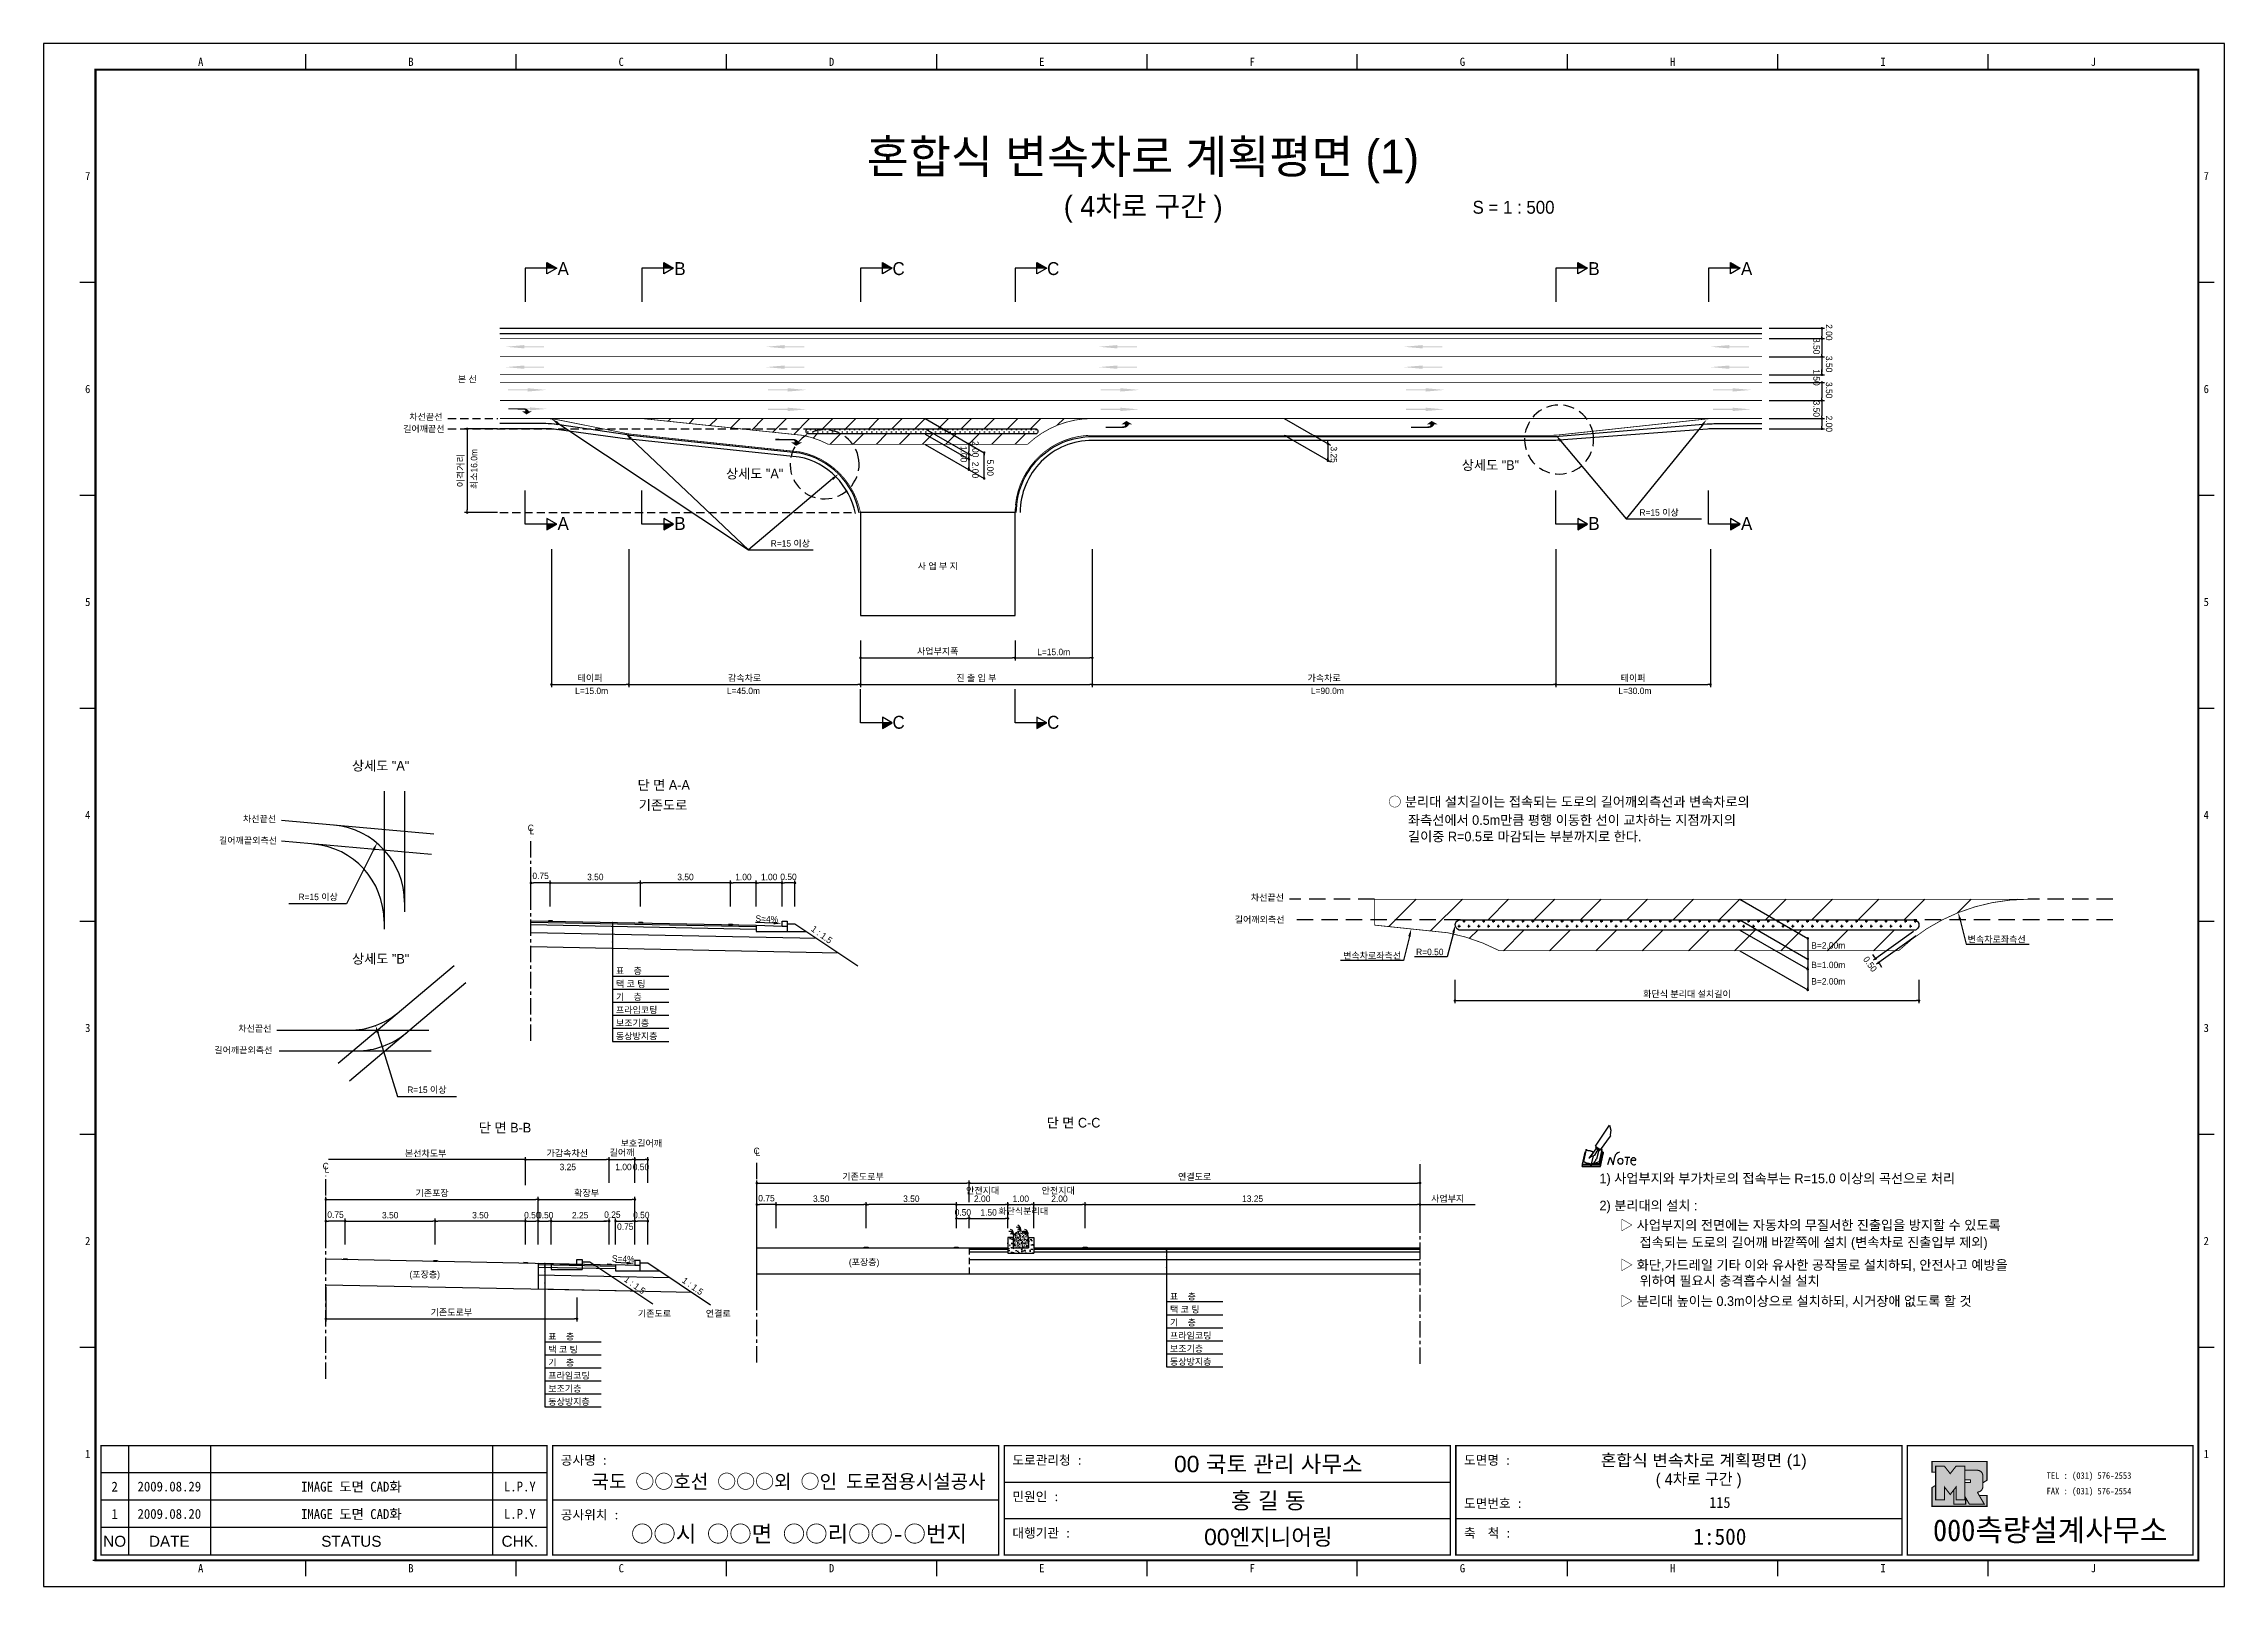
# Model space of a CAD drawing. Header units: millimetres. Extents: x 500 to 923, y -1 to 298.
import ezdxf
from ezdxf.enums import TextEntityAlignment as Align

# ---------------------------------------------------------------- set-up
doc = ezdxf.new("R2010")
doc.units = ezdxf.units.MM
doc.linetypes.add('CENTER', pattern=[50.8, 31.75, -6.35, 6.35, -6.35])
doc.linetypes.add('HIDDEN', pattern=[9.525, 6.35, -3.175])
for name, color, linetype in [('CC-GSTR-0004', 4, 'Continuous'), ('CM-LANE-0030', 30, 'Continuous'), ('CZ-DIMT-0002', 7, 'Continuous'), ('CZ-EXST-0002', 1, 'Continuous'), ('CZ-LIN1-0007', 7, 'Continuous'), ('CZ-LIN2-0003', 3, 'Continuous'), ('CZ-LINE-0001', 7, 'Continuous'), ('CZ-TEXT-BOX0', 7, 'Continuous'), ('TITLE', 7, 'Continuous')]:
    doc.layers.add(name, color=color, linetype=linetype)
doc.styles.add('견고딕', font='arial.ttf')
doc.styles.add('돋움', font='')
doc.styles.add('돋음체', font='')
doc.styles.get('돋움').set_extended_font_data('Dotum')
doc.styles.get('돋음체').set_extended_font_data('DotumChe')

msp = doc.modelspace()

# ---------------------------------------------------------------- texts
at = {"layer": 'CZ-DIMT-0002', "style": '돋움'}
for s, height, p in [('A', 2.5, (600.88, 254.25)), ('B', 2.5, (623.56, 254.25)), ('C', 2.5, (666, 254.25)), ('C', 2.5, (696, 254.25)), ('B', 2.5, (801, 254.25)), ('A', 2.5, (830.63, 254.25)), ('본 선', 1.25, (582.26, 232.79)), ('차선끝선', 1.25, (574.22, 225.5)), ('길어깨끝선', 1.25, (573.83, 223.15)), ('상세도 "B"', 1.875, (780.89, 216.12)), ('상세도 "A"', 1.875, (638.05, 214.46)), ('R=15 이상', 1.25, (813.63, 206.92)), ('A', 2.5, (600.88, 204.79)), ('B', 2.5, (623.56, 204.79)), ('B', 2.5, (801, 204.79)), ('A', 2.5, (830.63, 204.79)), ('R=15 이상', 1.25, (644.98, 200.92)), ('사 업 부 지', 1.25, (673.61, 196.5)), ('L=15.0m', 1.25, (606.4, 172.31)), ('L=45.0m', 1.25, (635.88, 172.31)), ('L=90.0m', 1.25, (749.23, 172.31)), ('L=30.0m', 1.25, (808.94, 172.31)), ('C', 2.5, (666, 166.21)), ('C', 2.5, (696, 166.21)), ('차선끝선', 1.25, (541.93, 147.47)), ('길어깨끝외측선', 1.25, (539.7, 143.27)), ('C', 1.25, (594.58, 145.72)), ('L', 1.25, (594.84, 145.07)), ('R=15 이상', 1.25, (553.31, 132.32)), ('차선끝선', 1.25, (737.6, 132.21)), ('차선끝선', 1.25, (541.03, 106.79)), ('길어깨끝외측선', 1.25, (538.79, 102.59)), ('R=15 이상', 1.25, (574.42, 94.91)), ('C', 1.25, (554.77, 80.09)), ('C', 1.25, (638.43, 83.03)), ('L', 1.25, (638.69, 82.64)), ('L', 1.25, (555.03, 79.44))]:
    msp.add_text(s, height=height, dxfattribs=at).set_placement(p, align=Align.MIDDLE_CENTER)
for s, rotation, p in [('2.00', 270, (846.01, 243.47)), ('3.50', 270, (843.57, 240.78)), ('3.50', 270, (846.01, 237.31)), ('1.50', 270, (843.57, 234.72)), ('3.50', 270, (846.01, 232.25)), ('3.50', 270, (843.57, 228.64)), ('2.00', 270, (846.01, 225.72)), ('최소16.0m', 90, (584.2, 211.47))]:
    msp.add_text(s, height=1.25, rotation=rotation, dxfattribs=at).set_placement(p)
for s, p in [('○ 분리대 설치길이는 접속되는 도로의 길어깨외측선과 변속차로의', (761.04, 150.8)), ('좌측선에서 0.5m만큼 평행 이동한 선이 교차하는 지점까지의', (764.89, 147.24)), ('길이중 R=0.5로 마감되는 부분까지로 한다.', (764.89, 144.05)), ('1) 사업부지와 부가차로의 접속부는 R=15.0 이상의 곡선으로 처리', (802.06, 77.7)), ('2) 분리대의 설치 :', (802.06, 72.43)), ('▷ 사업부지의 전면에는 자동차의 무질서한 진출입을 방지할 수 있도록', (806.05, 68.63)), ('접속되는 도로의 길어깨 바깥쪽에 설치 (변속차로 진출입부 제외)', (809.83, 65.3)), ('▷ 화단,가드레일 기타 이와 유사한 공작물로 설치하되, 안전사고 예방을', (806.05, 60.9)), ('▷ 분리대 높이는 0.3m이상으로 설치하되, 시거장애 없도록 할 것', (806.05, 53.89)), ('위하여 필요시 충격흡수시설 설치', (809.83, 57.83))]:
    msp.add_text(s, height=1.875, dxfattribs=at).set_placement(p, align=Align.MIDDLE_LEFT)
for s, rotation, p in [('S=4%', 357.7094, (640.42, 128.04)), ('1 : 1.5', 323.8881, (651.08, 125.01)), ('S=4%', 357.7094, (612.54, 62.09)), ('1 : 1.5', 323.8881, (614.78, 57)), ('1 : 1.5', 323.8881, (626.03, 56.8))]:
    msp.add_text(s, height=1.25, rotation=rotation, dxfattribs=at).set_placement(p, align=Align.MIDDLE_CENTER)
for s, p in [('길어깨외측선', (731.25, 127.3)), ('B=2.00m', (843.18, 122.29)), ('변속차로좌측선', (873.53, 123.47)), ('표    층', (611.12, 117.34)), ('변속차로좌측선', (752.29, 120.3)), ('R=0.50', (766.46, 121.02)), ('B=1.00m', (843.18, 118.5)), ('택 코 팅', (611.12, 114.81)), ('B=2.00m', (843.18, 115.31)), ('프라임코팅', (611.12, 109.75)), ('기    층', (611.12, 112.28)), ('보조기층', (611.12, 107.22)), ('동상방지층', (611.12, 104.68)), ('3.25', (600.18, 79.29)), ('1.00', (610.99, 79.29)), ('0.50', (614.39, 79.29)), ('안전지대', (679.09, 74.71)), ('화단식분리대', (685.37, 70.73)), ('안전지대', (693.76, 74.71)), ('사업부지', (769.37, 73.14)), ('(포장층)', (571.04, 58.45)), ('(포장층)', (656.34, 60.82)), ('표    층', (718.68, 54.17)), ('기존도로', (615.38, 50.85)), ('연결로', (628.57, 50.85)), ('택 코 팅', (718.68, 51.64)), ('표    층', (597.99, 46.4)), ('프라임코팅', (718.68, 46.57)), ('기    층', (718.68, 49.11)), ('기    층', (597.99, 41.34)), ('택 코 팅', (597.99, 43.87)), ('보조기층', (718.68, 44.04)), ('동상방지층', (718.68, 41.51)), ('프라임코팅', (597.99, 38.81)), ('보조기층', (597.99, 36.28)), ('동상방지층', (597.99, 33.74))]:
    msp.add_text(s, height=1.25, dxfattribs=at).set_placement(p)
at = {"layer": 'CZ-DIMT-0002', "char_height": 1.25, "attachment_point": 5, "style": '돋움'}
for s, insert, rotation in [('\\A1;2.00', (680.9, 219.2), 270), ('1.00', (678.63, 218.24), 270), ('2.00', (680.9, 215.17), 270), ('5.00', (683.79, 215.6), 270), ('3.25', (750.49, 218.15), 270), ('\\A1;0.50', (854.59, 119.27), 305.5771)]:
    msp.add_mtext(s, dxfattribs=dict(at, insert=insert, rotation=rotation))
at = {"layer": 'CZ-DIMT-0002', "insert": (574.18, 82.48), "char_height": 1.25, "attachment_point": 5, "style": '돋움'}
msp.add_mtext('본선차도부', dxfattribs=at)
at = {"layer": 'CZ-LINE-0001', "insert": (581.03, 215.03), "char_height": 1.25, "attachment_point": 5, "rotation": 90, "style": '돋움'}
msp.add_mtext('\\A1;이격거리', dxfattribs=at)
at = {"layer": 'CZ-LINE-0001', "char_height": 1.25, "attachment_point": 5, "style": '돋움'}
for s, insert in [('\\A1;사업부지폭', (673.6, 179.91)), ('\\A1;L=15.0m', (696.1, 179.85)), ('\\A1;테이퍼', (606.1, 174.73)), ('\\A1;감속차로', (636.1, 174.74)), ('\\A1;진 출 입 부', (681.1, 174.73)), ('\\A1;가속차로', (748.6, 174.74)), ('\\A1;테이퍼', (808.6, 174.73)), ('\\A1;0.75', (596.5, 136.4)), ('\\A1;3.50', (607.12, 136.18)), ('\\A1;3.50', (624.62, 136.18)), ('\\A1;1.00', (635.87, 136.18)), ('\\A1;1.00', (640.87, 136.18)), ('\\A1;0.50', (644.62, 136.21)), ('\\A1;화단식 분리대 설치길이', (819.04, 113.41)), ('\\A1;보호길어깨', (616.05, 84.45)), ('\\A1;가감속차선', (601.68, 82.53)), ('\\A1;길어깨', (612.3, 82.66)), ('\\A1;기존도로부', (659.09, 77.98)), ('\\A1;연결도로', (723.47, 77.97)), ('\\A1;기존포장', (575.43, 74.78)), ('\\A1;확장부', (605.43, 74.78)), ('\\A1;0.75', (640.34, 73.85)), ('\\A1;3.50', (650.97, 73.75)), ('\\A1;3.50', (668.47, 73.75)), ('\\A1;2.00', (682.22, 73.75)), ('\\A1;1.00', (689.72, 73.75)), ('\\A1;2.00', (697.22, 73.75)), ('\\A1;13.25', (734.72, 73.75)), ('\\A1;0.75', (556.68, 70.65)), ('\\A1;3.50', (567.3, 70.55)), ('\\A1;3.50', (584.8, 70.55)), ('\\A1;0.50', (594.89, 70.56)), ('\\A1;0.50', (597.39, 70.56)), ('\\A1;2.25', (604.18, 70.55)), ('\\A1;0.25', (610.43, 70.66)), ('\\A1;0.75', (612.93, 68.33)), ('\\A1;0.50', (616.05, 70.58)), ('\\A1;0.50', (678.47, 71.1)), ('\\A1;1.50', (683.47, 71.08)), ('\\A1;기존도로부', (579.18, 51.64))]:
    msp.add_mtext(s, dxfattribs=dict(at, insert=insert))
at = {"layer": 'CZ-TEXT-BOX0', "style": '돋움'}
for s, p in [('상세도 "A"', (565.44, 157.78)), ('단 면 A-A', (620.4, 154.05)), ('기존도로', (620.26, 150.15)), ('상세도 "B"', (565.45, 120.32)), ('단 면 C-C', (699.95, 88.51)), ('단 면 B-B', (589.59, 87.55))]:
    msp.add_text(s, height=1.875, dxfattribs=at).set_placement(p, align=Align.MIDDLE_CENTER)
at = {"layer": 'TITLE', "color": 3, "linetype": 'Continuous', "style": '돋음체'}
for s, p in [('A', (530.51, 294.38)), ('B', (571.33, 294.38)), ('C', (612.15, 294.38)), ('D', (652.98, 294.38)), ('E', (693.8, 294.38)), ('F', (734.63, 294.38)), ('G', (775.45, 294.38)), ('H', (816.28, 294.38)), ('I', (857.1, 294.38)), ('J', (897.93, 294.38)), ('7', (508.58, 272.21)), ('7', (919.85, 272.21)), ('6', (508.58, 230.88)), ('6', (919.85, 230.88)), ('5', (508.58, 189.55)), ('5', (919.85, 189.55)), ('4', (508.58, 148.22)), ('4', (919.85, 148.22)), ('3', (508.58, 106.89)), ('3', (919.85, 106.89)), ('2', (508.58, 65.56)), ('2', (919.85, 65.56)), ('1', (508.58, 24.23)), ('1', (919.85, 24.23)), ('A', (530.51, 2.05)), ('B', (571.33, 2.05)), ('C', (612.15, 2.05)), ('D', (652.98, 2.05)), ('E', (693.8, 2.05)), ('F', (734.63, 2.05)), ('G', (775.45, 2.05)), ('H', (816.28, 2.05)), ('I', (857.1, 2.05)), ('J', (897.93, 2.05))]:
    msp.add_text(s, height=1.59, dxfattribs=at).set_placement(p, align=Align.MIDDLE)
at = {"layer": 'TITLE', "style": '돋움'}
for s, height, p in [('혼합식 변속차로 계획평면 (1)', 6.5, (713.43, 275.99)), ('( 4차로 구간 )', 4, (713.48, 266.36))]:
    msp.add_text(s, height=height, dxfattribs=at).set_placement(p, align=Align.MIDDLE_CENTER)
msp.add_text('S = 1 : 500', height=2.5, dxfattribs=at).set_placement((777.42, 266.15), align=Align.MIDDLE_LEFT)
at = {"layer": 'TITLE', "style": '돋음체'}
for s, p in [('공사명 : ', (600.42, 22.13)), ('도로관리청 :', (688.09, 22.13)), ('도면명 :', (775.76, 22.13)), ('민원인 :', (688.09, 15.06)), ('공사위치 :', (600.42, 11.52)), ('도면번호 :', (775.76, 13.74)), ('대행기관 :', (688.09, 7.99)), ('축  척 :', (775.76, 7.99))]:
    msp.add_text(s, height=1.804, dxfattribs=at).set_placement(p)
at = {"layer": 'TITLE', "color": 7, "linetype": 'Continuous'}
for s, height, style, p in [('00 국토 관리 사무소', 3.1832, '견고딕', (737.76, 22.31)), ('국도 ○○호선 ○○○외 ○인 도로점용시설공사', 2.7, '돋음체', (644.63, 18.92)), ('홍 길 동', 3.183, '견고딕', (737.76, 15.24)), ('○○시 ○○면 ○○리○○-○번지', 3.1832, '돋음체', (646.66, 8.76)), ('00엔지니어링', 3.183, '견고딕', (737.76, 8.16))]:
    msp.add_text(s, height=height, dxfattribs=dict(at, style=style)).set_placement(p, align=Align.MIDDLE)
at = {"layer": 'TITLE', "style": '돋움', "width": 0.959518}
msp.add_text('혼합식 변속차로 계획평면 (1)', height=2.25, dxfattribs=at).set_placement((802.29, 21.88), (842.29, 21.88), align=Align.FIT)
at = {"layer": 'TITLE', "color": 1, "linetype": 'Continuous', "style": '돋음체'}
msp.add_text('2', height=1.91, dxfattribs=at).set_placement((513.81, 17.89), align=Align.MIDDLE)
at = {"layer": 'TITLE', "linetype": 'Continuous'}
for s, height, style, p in [('2009.08.29', 1.91, '돋음체', (524.42, 17.89)), ('L.P.Y', 1.91, '돋음체', (592.46, 17.89)), ('1', 1.91, '돋음체', (513.81, 12.58)), ('2009.08.20', 1.91, '돋음체', (524.42, 12.58)), ('L.P.Y', 1.91, '돋음체', (592.46, 12.58)), ('115', 2.122, '돋음체', (825.43, 14.8)), ('1:500', 3.183, '돋음체', (825.43, 8.16)), ('NO', 2.122, '견고딕', (513.81, 7.28)), ('DATE', 2.122, '견고딕', (524.42, 7.28)), ('STATUS', 2.122, '견고딕', (559.76, 7.28)), ('CHK.', 2.122, '견고딕', (592.46, 7.28))]:
    msp.add_text(s, height=height, dxfattribs=dict(at, style=style)).set_placement(p, align=Align.MIDDLE)
at = {"layer": 'TITLE', "style": '돋음체'}
for p in [(559.76, 17.89), (559.76, 12.58)]:
    msp.add_text('IMAGE 도면 CAD화', height=1.9099, dxfattribs=at).set_placement(p, align=Align.MIDDLE)
at = {"layer": 'TITLE', "style": '돋움', "width": 0.959518}
msp.add_text('( 4차로 구간 )', height=2.25, dxfattribs=at).set_placement((821.32, 19.35), align=Align.MIDDLE_CENTER)
at = {"layer": 'TITLE', "color": 180, "style": '돋음체'}
for s, p in [('TEL : (031) 576-2553', (888.86, 19.4)), ('FAX : (031) 576-2554', (888.86, 16.38))]:
    msp.add_text(s, height=1.2733, dxfattribs=at).set_placement(p)
msp.add_text('000측량설계사무소', height=4.244, dxfattribs=at).set_placement((889.56, 7.31), align=Align.CENTER)

# ---------------------------------------------------------------- blocks, each defined once
blk = doc.blocks.new('note')
for p, q in [((0.85, 3.5), (3.53, 7.57)), ((1.8, 2.79), (3.74, 5.46)), ((3.53, 7.57), (3.8, 6.64)), ((3.8, 6.64), (3.69, 5.72)), ((3.69, 5.72), (3.74, 5.46)), ((-1.24, 2.36), (-1.77, 0)), ((-1.77, 0), (1.77, 0)), ((-1.77, 0), (-1.77, -0.3)), ((-1.53, 0.52), (-1.55, 0.54)), ((-1.01, 2.9), (-1.53, 0.52)), ((-1.48, 0.48), (-1.53, 0.52)), ((-1.43, 0.44), (-1.48, 0.48)), ((-1.38, 0.41), (-1.43, 0.44)), ((-1.33, 0.4), (-1.38, 0.41)), ((-1.27, 0.37), (-1.33, 0.4)), ((-1.22, 0.35), (-1.27, 0.37)), ((-1.13, 2.36), (-1.24, 2.36)), ((-1.17, 0.33), (-1.22, 0.35)), ((-1.12, 0.32), (-1.17, 0.33)), ((-1.02, 0.25), (-1.12, 0.32)), ((-0.97, 0.22), (-1.02, 0.25)), ((-1, 2.9), (-1.01, 2.9)), ((-0.98, 2.85), (-1, 2.9)), ((-0.95, 2.8), (-0.98, 2.85)), ((-0.93, 0.21), (-0.97, 0.22)), ((-0.9, 2.75), (-0.95, 2.8)), ((-0.88, 0.19), (-0.93, 0.21)), ((-0.85, 2.72), (-0.9, 2.75)), ((-0.8, 0.18), (-0.88, 0.19)), ((-0.79, 2.69), (-0.85, 2.72)), ((-0.75, 0.17), (-0.8, 0.18)), ((-0.74, 2.68), (-0.79, 2.69)), ((-0.7, 0.16), (-0.75, 0.17)), ((-0.69, 2.65), (-0.74, 2.68)), ((-0.64, 0.15), (-0.7, 0.16)), ((-0.64, 2.65), (-0.69, 2.65)), ((-0.59, 2.63), (-0.64, 2.65)), ((-0.58, 0.14), (-0.64, 0.15)), ((-0.54, 2.62), (-0.59, 2.63)), ((-0.53, 0.13), (-0.58, 0.14)), ((-0.48, 2.61), (-0.54, 2.62)), ((-0.48, 0.12), (-0.53, 0.13)), ((-0.43, 2.61), (-0.48, 2.61)), ((-0.43, 0.11), (-0.48, 0.12)), ((0.75, 2.77), (-0.46, 1.16)), ((0.37, 2.24), (-0.46, 1.16)), ((-0.46, 1.16), (-0.08, 1.47)), ((-0.38, 2.59), (-0.43, 2.61)), ((-0.38, 0.08), (-0.43, 0.11)), ((-0.33, 2.59), (-0.38, 2.59)), ((-0.29, 0.06), (-0.38, 0.08)), ((-0.27, 2.58), (-0.33, 2.59)), ((-0.23, 0.05), (-0.29, 0.06)), ((-0.22, 2.57), (-0.27, 2.58)), ((-0.16, 0.04), (-0.23, 0.05)), ((-0.17, 2.56), (-0.22, 2.57)), ((-0.12, 2.55), (-0.17, 2.56)), ((-0.11, 0.03), (-0.16, 0.04)), ((-0.07, 2.53), (-0.12, 2.55)), ((-0.04, 0.02), (-0.11, 0.03)), ((-0.08, 1.47), (0.72, 1.75)), ((-0.01, 2.51), (-0.07, 2.53)), ((-0.05, -0.3), (-0.05, 0)), ((0, 0), (-0.04, 0.02)), ((0.04, 2.5), (-0.01, 2.51)), ((0.37, 1.63), (0, 0)), ((0, 0), (1.6, 0.53)), ((0, 0), (1.65, 0.18)), ((0, 0.01), (0.06, 0.04)), ((0, -0.3), (0, 0)), ((0.09, 2.48), (0.04, 2.5)), ((0.05, -0.3), (0.05, 0)), ((0.06, 0.04), (0.11, 0.07)), ((0.14, 2.48), (0.09, 2.48)), ((0.11, 0.07), (0.16, 0.09)), ((0.2, 2.47), (0.14, 2.48)), ((0.16, 0.09), (0.21, 0.12)), ((0.26, 2.43), (0.18, 2.46)), ((0.21, 0.12), (0.27, 0.14)), ((0.34, 2.4), (0.26, 2.43)), ((0.27, 0.14), (0.36, 0.19)), ((0.45, 2.37), (0.34, 2.4)), ((0.36, 0.19), (0.41, 0.22)), ((0.41, 0.22), (0.46, 0.27)), ((0.46, 0.27), (0.51, 0.3)), ((0.51, 0.3), (0.56, 0.34)), ((0.56, 0.34), (0.6, 0.4)), ((0.6, 0.4), (0.64, 0.45)), ((0.64, 0.45), (0.67, 0.51)), ((0.67, 0.51), (0.74, 0.58)), ((0.72, 1.75), (1.16, 2.53)), ((0.74, 0.58), (0.79, 0.63)), ((1, 3.1), (0.75, 2.77)), ((0.79, 0.63), (0.83, 0.68)), ((0.83, 0.68), (0.86, 0.73)), ((0.85, 3.5), (1.8, 2.79)), ((1, 3.4), (0.85, 3.21)), ((0.85, 3.21), (1.52, 2.71)), ((0.86, 0.73), (0.89, 0.79)), ((0.89, 0.84), (0.92, 0.89)), ((0.89, 0.79), (0.89, 0.84)), ((0.92, 0.89), (0.96, 0.95)), ((0.96, 0.95), (1.01, 0.97)), ((1.47, 2.74), (1.01, 0.97)), ((1.16, 2.53), (1.37, 2.82)), ((2.13, 2.84), (1.44, 2.63)), ((1.52, 2.71), (1.66, 2.9)), ((1.6, 0.53), (2.13, 2.84)), ((1.65, 0.18), (2.19, 2.48)), ((1.77, 0), (2.3, 2.36)), ((1.77, -0.3), (2.3, 2.07)), ((1.77, -0.38), (2.3, 1.99)), ((1.77, -0.44), (2.3, 1.93)), ((1.77, 0), (1.77, -0.3)), ((2.19, 2.48), (2.04, 2.47)), ((2.3, 2.36), (2.16, 2.36)), ((2.3, 2.36), (2.3, 2.07)), ((3.21, -0.08), (3.68, 1.4)), ((3.68, 1.4), (4.26, -0.14)), ((4.26, -0.14), (4.56, 1.44)), ((6.55, 1.34), (7.46, 1.34)), ((7.01, 1.34), (6.87, -0.11)), ((7.71, 0.77), (7.71, 0.55)), ((7.71, 0.77), (8.67, 0.77)), ((-1.77, -0.3), (1.77, -0.3)), ((-1.77, -0.43), (-1.77, -0.3)), ((-1.77, -0.37), (1.77, -0.37)), ((-1.77, -0.43), (1.77, -0.43))]:
    blk.add_line(p, q)
for centre, major_axis, start_param, end_param in [((0.4, 2.31), (0.0702, 0.0702), 3.283946, 6.425539), ((5.68, 1.23), (-0.806, 0.806), -0.591174, 0.597824), ((5.66, 0.58), (-0.378, 0.378), 3.926991, 10.210176), ((8.3, 0.49), (0.422, 0.422), 2.265602, 4.634911), ((8.19, 0.77), (-0.342, 0.342), 3.926991, 7.068583)]:
    blk.add_ellipse(centre, major_axis=major_axis, ratio=1, start_param=start_param, end_param=end_param)
blk = doc.blocks.new('_Dot')
at = {"color": 0, "linetype": 'ByBlock', "lineweight": -2}
blk.add_line((-0.5, 0), (-1, 0), dxfattribs=at)
at = {"color": 0, "linetype": 'ByBlock', "const_width": 0.5}
blk.add_lwpolyline([(-0.25, 0, 1), (0.25, 0, 1)], format="xyb", close=True, dxfattribs=at)

# ---------------------------------------------------------------- hatches: boundary and pattern name
at = {"layer": 'CM-LANE-0030'}
h = msp.add_hatch(dxfattribs=at)
h.set_pattern_fill('ANSI31', color=256, style=0)
h.set_pattern_definition([(45, (-2470.1997, 15.8487), (-2.245064, 2.245064), [])])
h.paths.add_polyline_path([(691.05, 220.16, -0.191871), (703.6, 225.16), (616.16, 225.16), (647.32, 221.9, -0.07305), (652.33, 220.16)])
h.paths.add_polyline_path([(648.46, 222.16, 0.000809), (648.4, 222.17, -0.885335), (648.52, 223.16), (692.53, 223.16, -0.732581), (692.82, 222.25, 0.002096), (692.69, 222.16)], flags=16)
at = {"layer": 'CZ-EXST-0002'}
h = msp.add_hatch(dxfattribs=at)
h.set_pattern_fill('AR-CONC', color=256, scale=0.01, style=0)
h.set_pattern_definition([(50, (-420.9028, 3547.0509), (1.8218467, -0.15939086), [0.1905, -2.0955]), (355, (-420.9028, 3547.0509), (-0.3524283, 1.9105664), [0.1524, -1.6764]), (100.451, (-420.751, 3547.0376), (1.469425, 1.7511669), [0.1619, -1.7809]), (46.1842, (-420.9028, 3547.559), (2.7107904, -0.4204233), [0.28575, -3.14325]), (96.6356, (-420.677, 3547.5239), (2.3740423, 2.4742556), [0.24285, -2.67135]), (351.184, (-420.9028, 3547.559), (2.374046, 2.4742512), [0.2286, -2.5146]), (21, (-420.6488, 3547.4319), (1.5161488, -1.0226552), [0.1905, -2.0955]), (326, (-420.6488, 3547.4319), (0.6180203, 1.8418797), [0.1524, -1.6764]), (71.4514, (-420.5224, 3547.3467), (2.1341649, 0.8192286), [0.1619, -1.7809]), (37.5, (-420.9028, 3547.0509), (0.03088603, 0.84555039), [0, -1.65608, 0, -1.7018, 0, -1.68275]), (7.5, (-420.9028, 3547.0509), (0.66819663, 1.00180575), [0, -0.97028, 0, -1.61798, 0, -0.64135]), (327.5, (-421.4692, 3547.0509), (1.35590595, -0.05728744), [0, -0.635, 0, -1.9812, 0, -2.6289]), (317.5, (-421.7232, 3547.0509), (1.4812918, 0.2542649), [0, -0.8255, 0, -1.31572, 0, -1.8669])])
h.paths.add_polyline_path([(692.22, 63.2), (692.22, 66.2), (691.22, 66.2), (691.22, 64.2), (688.22, 64.2), (688.22, 66.2), (687.22, 66.2), (687.22, 63.2)])
h = msp.add_hatch(dxfattribs=at)
h.set_pattern_fill('AR-SAND', color=256, scale=0.01, style=0)
h.set_pattern_definition([(37.5, (-420.9028, 3547.0509), (-0.016000313, 0.489413237), [0, -0.38608, 0, -0.4318, 0, -0.41275]), (7.5, (-420.9028, 3547.0509), (0.44952328, 0.7168251), [0, -0.20828, 0, -0.34798, 0, -0.13335]), (327.5, (-421.2152, 3547.0509), (0.79099237, 0.001437185), [0, -0.127, 0, -0.4572, 0, -0.5969]), (317.5, (-421.2152, 3547.0509), (0.76355645, 0.22292932), [0, -0.0635, 0, -0.29972, 0, -0.3429])])
edge = h.paths.add_edge_path()
edge.add_ellipse((689.72, 66.2), major_axis=(-1.5, 0), ratio=0.829212, start_angle=180, end_angle=360)
edge.add_line((688.22, 66.2), (688.22, 64.2))
edge.add_line((688.22, 64.2), (691.22, 64.2))
edge.add_line((691.22, 64.2), (691.22, 66.2))
at = {"layer": 'CZ-LIN1-0007'}
for points in [[(593.35, 239.41), (593.35, 239.19), (597.18, 239.19), (597.18, 238.98), (593.35, 238.98), (593.35, 238.76), (589.7, 239.08)], [(643.87, 239.41), (643.87, 239.19), (647.69, 239.19), (647.69, 238.98), (643.87, 238.98), (643.87, 238.76), (640.22, 239.08)], [(708.46, 239.41), (708.46, 239.19), (712.28, 239.19), (712.28, 238.98), (708.46, 238.98), (708.46, 238.76), (704.81, 239.08)], [(767.73, 239.41), (767.73, 239.19), (771.55, 239.19), (771.55, 238.98), (767.73, 238.98), (767.73, 238.76), (764.08, 239.08)], [(827.29, 239.41), (827.29, 239.19), (831.11, 239.19), (831.11, 238.98), (827.29, 238.98), (827.29, 238.76), (823.64, 239.08)], [(593.35, 235.45), (593.35, 235.23), (597.18, 235.23), (597.18, 235.02), (593.35, 235.02), (593.35, 234.8), (589.7, 235.13)], [(643.87, 235.45), (643.87, 235.23), (647.69, 235.23), (647.69, 235.02), (643.87, 235.02), (643.87, 234.8), (640.22, 235.13)], [(708.46, 235.45), (708.46, 235.23), (712.28, 235.23), (712.28, 235.02), (708.46, 235.02), (708.46, 234.8), (704.81, 235.13)], [(767.73, 235.45), (767.73, 235.23), (771.55, 235.23), (771.55, 235.02), (767.73, 235.02), (767.73, 234.8), (764.08, 235.13)], [(827.29, 235.45), (827.29, 235.23), (831.11, 235.23), (831.11, 235.02), (827.29, 235.02), (827.29, 234.8), (823.64, 235.13)], [(593.96, 231.03), (593.96, 230.82), (590.14, 230.82), (590.14, 230.6), (593.96, 230.6), (593.96, 230.39), (597.61, 230.71)], [(644.48, 231.03), (644.48, 230.82), (640.65, 230.82), (640.65, 230.6), (644.48, 230.6), (644.48, 230.39), (648.13, 230.71)], [(709.06, 231.03), (709.06, 230.82), (705.24, 230.82), (705.24, 230.6), (709.06, 230.6), (709.06, 230.39), (712.72, 230.71)], [(768.33, 231.03), (768.33, 230.82), (764.51, 230.82), (764.51, 230.6), (768.33, 230.6), (768.33, 230.39), (771.98, 230.71)], [(827.9, 231.03), (827.9, 230.82), (824.07, 230.82), (824.07, 230.6), (827.9, 230.6), (827.9, 230.39), (831.55, 230.71)], [(593.32, 227.14, -0.267976), (594.23, 226.54), (594.78, 226.54), (593.75, 225.96), (592.92, 226.53), (593.53, 226.54, 0.504994), (593.26, 226.9), (590.2, 226.92), (590.21, 227.16)], [(594.45, 227.32), (594.45, 227.12), (591.02, 227.13), (591.02, 226.93), (594.45, 226.93), (594.45, 226.74), (597.72, 227.03)], [(644.48, 227.26), (644.48, 227.04), (640.65, 227.04), (640.65, 226.83), (644.48, 226.83), (644.48, 226.61), (648.13, 226.93)], [(709.06, 227.26), (709.06, 227.04), (705.24, 227.04), (705.24, 226.83), (709.06, 226.83), (709.06, 226.61), (712.72, 226.93)], [(709.72, 223.34, 0.267976), (710.75, 224.03), (711.38, 224.02), (710.21, 224.68), (709.26, 224.03), (709.96, 224.03, -0.504994), (709.65, 223.61), (706.18, 223.59), (706.19, 223.32)], [(768.33, 227.26), (768.33, 227.04), (764.51, 227.04), (764.51, 226.83), (768.33, 226.83), (768.33, 226.61), (771.98, 226.93)], [(769, 223.34, 0.267976), (770.03, 224.03), (770.66, 224.02), (769.49, 224.68), (768.54, 224.03), (769.24, 224.03, -0.504994), (768.93, 223.61), (765.46, 223.59), (765.47, 223.32)], [(827.9, 227.26), (827.9, 227.04), (824.07, 227.04), (824.07, 226.83), (827.9, 226.83), (827.9, 226.61), (831.55, 226.93)], [(645.6, 221.2, -0.267976), (646.63, 220.51), (647.26, 220.52), (646.09, 219.86), (645.15, 220.51), (645.84, 220.51, 0.504994), (645.53, 220.93), (642.07, 220.95), (642.07, 221.22)], [(598.75, 127.61), (598.75, 127.74), (598, 127.75), (598, 127.63)], [(616.25, 127.26), (616.25, 127.39), (615.5, 127.4), (615.5, 127.28)], [(633.75, 126.91), (633.75, 127.04), (633, 127.05), (633, 126.93)], [(660.09, 64.2), (660.09, 64.33), (659.34, 64.33), (659.34, 64.2)], [(677.59, 64.2), (677.59, 64.33), (676.84, 64.33), (676.84, 64.2)], [(702.59, 64.2), (702.59, 64.33), (701.84, 64.33), (701.84, 64.2)], [(558.93, 61.98), (558.93, 62.11), (558.18, 62.12), (558.18, 62)], [(576.43, 61.63), (576.43, 61.76), (575.68, 61.77), (575.68, 61.65)], [(593.93, 61.28), (593.93, 61.41), (593.18, 61.42), (593.18, 61.3)], [(610.18, 60.96), (610.18, 61.08), (609.43, 61.1), (609.43, 60.97)]]:
    msp.add_hatch(color=256, dxfattribs=at).paths.add_polyline_path(points)
at = {"layer": 'CZ-LIN2-0003'}
h = msp.add_hatch(dxfattribs=at)
h.set_pattern_fill('CROSS', color=256, scale=0.075, style=0)
h.set_pattern_definition([(0, (-2470.1997, 15.84865), (0.47625, 0.47625), [0.238125, -0.714375]), (90, (-2470.0806, 15.7296), (-0.47625, 0.47625), [0.238125, -0.714375])])
h.paths.add_polyline_path([(692.69, 222.16, -0.002096), (692.82, 222.25, 0.732581), (692.53, 223.16), (648.52, 223.16, 0.885335), (648.4, 222.17, -0.000809), (648.46, 222.16)])
h = msp.add_hatch(dxfattribs=at)
h.set_pattern_fill('CROSS', color=256, scale=0.15, style=0)
h.set_pattern_definition([(0, (-5462.3878, -286.7486), (0.9525, 0.9525), [0.47625, -1.42875]), (90, (-5462.1496, -286.9867), (-0.9525, 0.9525), [0.47625, -1.42875])])
h.paths.add_polyline_path([(863.4, 125.87, -0.002096), (863.66, 126.06, 0.732581), (863.08, 127.87), (775.06, 127.87, 0.885335), (774.82, 125.9, -0.000809), (774.94, 125.87)])
at = {"layer": 'CZ-LINE-0001'}
for points in [[(597.72, 255.43), (597.72, 254.33), (599.63, 254.33)], [(620.4, 255.43), (620.4, 254.33), (622.31, 254.33)], [(662.84, 255.43), (662.84, 254.33), (664.75, 254.33)], [(692.84, 255.43), (692.84, 254.33), (694.75, 254.33)], [(797.84, 255.43), (797.84, 254.33), (799.75, 254.33)], [(827.47, 255.43), (827.47, 254.33), (829.37, 254.33)], [(599.63, 204.66), (597.72, 204.66), (597.72, 203.56)], [(622.31, 204.66), (620.4, 204.66), (620.4, 203.56)], [(799.75, 204.66), (797.84, 204.66), (797.84, 203.56)], [(829.37, 204.66), (827.47, 204.66), (827.47, 203.56)], [(664.75, 166.08), (662.84, 166.08), (662.84, 164.98)], [(694.75, 166.08), (692.84, 166.08), (692.84, 164.98)]]:
    msp.add_hatch(color=256, dxfattribs=at).paths.add_polyline_path(points)
at = {"layer": 'TITLE', "ltscale": 150}
h = msp.add_hatch(color=8, dxfattribs=at)
edge = h.paths.add_edge_path()
edge.add_line((877.29, 22.76), (866.62, 22.76))
edge.add_line((866.62, 22.76), (866.62, 20.68))
edge.add_line((866.62, 20.68), (867.33, 20.68))
edge.add_line((867.33, 20.68), (867.33, 21.85))
edge.add_line((867.33, 21.85), (869.02, 21.85))
edge.add_line((869.02, 21.85), (870.15, 20.4))
edge.add_line((870.15, 20.4), (871.28, 21.85))
edge.add_line((871.28, 21.85), (872.97, 21.85))
edge.add_line((872.97, 21.85), (872.97, 21.06))
edge.add_line((872.97, 21.06), (875.41, 21.06))
edge.add_arc((875.41, 19.99), 1.07, 0, 90, ccw=False)
edge.add_line((876.48, 19.99), (876.48, 18.62))
edge.add_line((876.48, 18.62), (877.29, 19.13))
edge.add_line((877.29, 19.13), (877.29, 22.76))
h.paths.add_polyline_path([(870.84, 17.24), (870.15, 16.36), (869.02, 17.81), (869.02, 15.3), (867.33, 15.3), (867.33, 18.14), (866.62, 17.7), (866.62, 14.07), (877.29, 14.07), (877.29, 16.15), (875.79, 16.15), (876.75, 14.5), (873.85, 14.5), (873.15, 15.71), (873.15, 14.5), (870.84, 14.5)])
msp.add_hatch(color=5, dxfattribs=at).paths.add_polyline_path([(872.97, 21.85), (871.28, 21.85), (870.15, 20.4), (869.02, 21.85), (867.33, 21.85), (867.33, 15.3), (869.02, 15.3), (869.02, 17.81), (870.15, 16.36), (871.28, 17.81), (871.28, 15.3), (872.97, 15.3)])
h = msp.add_hatch(color=161, dxfattribs=at)
edge = h.paths.add_edge_path()
edge.add_arc((875.41, 19.99), 1.07, 360, 450)
edge.add_line((875.41, 21.06), (872.97, 21.06))
edge.add_line((872.97, 21.06), (872.97, 19.2))
edge.add_line((872.97, 19.2), (873.97, 19.2))
edge.add_arc((873.97, 19.09), 0.113, 0, 90, ccw=False)
edge.add_line((874.08, 19.09), (874.08, 18.78))
edge.add_arc((873.97, 18.78), 0.113, 270, 360, ccw=False)
edge.add_line((873.97, 18.67), (872.97, 18.67))
edge.add_line((872.97, 18.67), (872.97, 15.3))
edge.add_line((872.97, 15.3), (871.28, 15.3))
edge.add_line((871.28, 15.3), (871.28, 17.81))
edge.add_line((871.28, 17.81), (870.84, 17.24))
edge.add_line((870.84, 17.24), (870.84, 14.5))
edge.add_line((870.84, 14.5), (873.15, 14.5))
edge.add_line((873.15, 14.5), (873.15, 15.71))
edge.add_line((873.15, 15.71), (873.85, 14.5))
edge.add_line((873.85, 14.5), (876.75, 14.5))
edge.add_line((876.75, 14.5), (875.41, 16.82))
edge.add_arc((875.41, 17.88), 1.07, 270, 360)
edge.add_line((876.48, 17.88), (876.48, 19.99))

# ---------------------------------------------------------------- linework, layer by layer
at = {"color": 0, "linetype": 'ByBlock', "lineweight": -2}
for p, q in [((845.25, 242.41), (845.25, 242.16)), ((845.25, 240.91), (845.25, 241.16)), ((845.25, 240.41), (845.25, 240.16)), ((845.25, 237.41), (845.25, 237.66)), ((845.25, 236.91), (845.25, 236.66)), ((845.25, 233.91), (845.25, 234.16)), ((845.25, 233.91), (845.25, 234.16)), ((845.25, 231.91), (845.25, 231.66)), ((845.25, 231.91), (845.25, 231.66)), ((845.25, 228.91), (845.25, 229.16)), ((845.25, 228.41), (845.25, 228.16)), ((845.25, 225.41), (845.25, 225.66)), ((845.25, 224.91), (845.25, 224.66)), ((749.34, 220.5), (749.34, 220.75)), ((845.25, 223.41), (845.25, 223.66)), ((679.65, 219.99), (679.65, 219.74)), ((679.65, 218.49), (679.65, 218.74)), ((679.65, 217.99), (679.65, 217.74)), ((679.65, 217.49), (679.65, 217.74)), ((682.61, 218.28), (682.61, 218.03)), ((749.34, 220), (749.34, 219.75)), ((749.34, 217.25), (749.34, 217.5)), ((679.65, 215.49), (679.65, 215.74)), ((682.61, 213.78), (682.61, 214.03)), ((842.49, 124.02), (842.49, 123.77)), ((842.49, 120.02), (842.49, 119.77)), ((842.49, 118.52), (842.49, 118.77)), ((855.53, 120.55), (855.39, 120.76)), ((856.4, 119.33), (856.55, 119.13)), ((842.49, 114.52), (842.49, 114.77)), ((593.3, 81.34), (593.05, 81.34))]:
    msp.add_line(p, q, dxfattribs=at)
at = {"color": 0, "linetype": 'ByBlock', "const_width": 0.25}
for points in [[(845.25, 242.53, 1), (845.25, 242.78, 1)], [(845.25, 240.78, 1), (845.25, 240.53, 1)], [(845.25, 240.53, 1), (845.25, 240.78, 1)], [(845.25, 237.28, 1), (845.25, 237.03, 1)], [(845.25, 237.03, 1), (845.25, 237.28, 1)], [(845.25, 233.78, 1), (845.25, 233.53, 1)], [(845.25, 233.78, 1), (845.25, 233.53, 1)], [(845.25, 232.03, 1), (845.25, 232.28, 1)], [(845.25, 232.03, 1), (845.25, 232.28, 1)], [(845.25, 228.78, 1), (845.25, 228.53, 1)], [(845.25, 228.53, 1), (845.25, 228.78, 1)], [(845.25, 225.03, 1), (845.25, 225.28, 1)], [(845.25, 225.28, 1), (845.25, 225.03, 1)], [(679.65, 220.11, 1), (679.65, 220.36, 1)], [(749.34, 220.38, 1), (749.34, 220.13, 1)], [(749.34, 220.13, 1), (749.34, 220.38, 1)], [(845.25, 223.28, 1), (845.25, 223.03, 1)], [(679.65, 218.36, 1), (679.65, 218.11, 1)], [(679.65, 218.11, 1), (679.65, 218.36, 1)], [(679.65, 217.36, 1), (679.65, 217.11, 1)], [(682.61, 218.41, 1), (682.61, 218.66, 1)], [(749.34, 217.13, 1), (749.34, 216.88, 1)], [(679.65, 215.36, 1), (679.65, 215.11, 1)], [(682.61, 213.66, 1), (682.61, 213.41, 1)], [(842.49, 124.15, 1), (842.49, 124.4, 1)], [(842.49, 120.15, 1), (842.49, 120.4, 1)], [(855.6, 120.45, 1), (855.75, 120.25, 1)], [(856.33, 119.44, 1), (856.19, 119.64, 1)], [(842.49, 118.4, 1), (842.49, 118.15, 1)], [(842.49, 114.4, 1), (842.49, 114.15, 1)], [(593.43, 81.34, 1), (593.68, 81.34, 1)]]:
    msp.add_lwpolyline(points, format="xyb", close=True, dxfattribs=at)
at = {"layer": 'CC-GSTR-0004'}
for p, q in [((597.36, 224.16), (588.6, 224.16)), ((597.48, 223.16), (588.6, 223.16)), ((643.37, 127.62), (644.37, 127.62)), ((643.37, 126.62), (643.37, 127.62)), ((644.37, 127.62), (644.37, 125.62)), ((638.37, 126.82), (643.37, 126.62)), ((638.37, 126.82), (638.37, 125.62)), ((638.37, 125.62), (644.37, 125.62)), ((643.37, 126.62), (644.37, 126.62))]:
    msp.add_line(p, q, dxfattribs=at)
for points in [[(588.6, 242.66), (833.6, 242.66)], [(588.6, 241.66), (833.6, 241.66)], [(615.8, 60.79), (614.8, 60.79), (611.05, 60.94), (611.05, 59.79), (615.8, 59.79), (615.8, 61.79), (614.8, 61.79), (614.8, 60.79)]]:
    msp.add_lwpolyline(points, dxfattribs=at)
for points in [[(658.36, 206.86, 0.302694), (646.8, 218.44), (613.94, 221.87), (613.94, 221.87, -0.011191), (613.27, 221.96), (613.27, 221.96), (599.71, 223.99), (599.71, 223.99, 0.037262), (597.48, 224.16), (588.6, 224.16)], [(657.62, 206.71, 0.302016), (646.68, 217.69), (613.82, 221.13, -0.007174), (613.39, 221.18), (599.59, 223.03, 0.033239), (597.6, 223.16), (588.6, 223.16)], [(688.85, 206.91, -0.414214), (703.6, 221.66), (792.98, 221.66), (792.98, 221.66, 0.020788), (794.22, 221.71), (794.22, 221.71), (822.98, 224.11), (822.98, 224.11, -0.020788), (824.23, 224.16), (833.6, 224.16)], [(833.6, 223.16), (824.16, 223.16, 0.018717), (823.04, 223.12), (794.16, 220.95, -0.018717), (793.04, 220.91), (703.6, 220.91, 0.414214), (689.6, 206.91)]]:
    msp.add_lwpolyline(points, format="xyb", dxfattribs=at)
for centre, start in [((597.36, 209.16), 80.5377), ((597.48, 208.16), 81.4692)]:
    msp.add_arc(centre, 15, start, 90, dxfattribs=at)
at = {"layer": 'CM-LANE-0030'}
for p, q in [((761.15, 126.56), (766.46, 131.87)), ((769.28, 125.71), (775.44, 131.87)), ((780.42, 127.87), (784.42, 131.87)), ((789.4, 127.87), (793.4, 131.87)), ((798.38, 127.87), (802.38, 131.87)), ((807.36, 127.87), (811.36, 131.87)), ((816.34, 127.87), (820.34, 131.87)), ((825.32, 127.87), (829.32, 131.87)), ((834.3, 127.87), (838.3, 131.87)), ((843.28, 127.87), (847.28, 131.87)), ((852.26, 127.87), (856.26, 131.87)), ((861.24, 127.87), (865.24, 131.87)), ((871.58, 129.23), (874.22, 131.87)), ((883.15, 131.82), (883.2, 131.87)), ((776.84, 124.29), (778.42, 125.87)), ((783.4, 121.87), (787.4, 125.87)), ((792.38, 121.87), (796.38, 125.87)), ((801.36, 121.87), (805.36, 125.87)), ((810.34, 121.87), (814.34, 125.87)), ((819.32, 121.87), (823.32, 125.87)), ((828.3, 121.87), (832.3, 125.87)), ((837.28, 121.87), (841.28, 125.87)), ((846.26, 121.87), (850.26, 125.87)), ((855.24, 121.87), (859.24, 125.87))]:
    msp.add_line(p, q, dxfattribs=at)
at = {"layer": 'CM-LANE-0030', "const_width": 0.15}
for points in [[(588.6, 233.66), (833.6, 233.66)], [(588.6, 232.16), (833.6, 232.16)]]:
    msp.add_lwpolyline(points, dxfattribs=at)
for points in [[(691.05, 220.16), (652.33, 220.16, 0.07305), (647.32, 221.9), (616.16, 225.16), (703.6, 225.16, 0.191871)], [(758.4, 126.85), (758.4, 131.87), (885.22, 131.87, 0.191871), (860.12, 121.87), (782.66, 121.87, 0.07305), (772.64, 125.36)]]:
    msp.add_lwpolyline(points, format="xyb", close=True, dxfattribs=at)
at = {"layer": 'CZ-EXST-0002'}
for p, q in [((566.1, 152.87), (566.1, 126.09)), ((570.08, 152.87), (570.08, 129.44)), ((575.79, 144.51), (546.2, 147.14)), ((575.3, 140.53), (546.2, 143.12)), ((557.17, 100.03), (579.72, 119.02)), ((559.38, 96.66), (581.98, 115.69)), ((545.3, 106.45), (574.78, 106.45)), ((545.71, 102.45), (575.26, 102.45)), ((638.47, 64.2), (679.72, 64.2)), ((554.8, 62.07), (598.55, 61.19)), ((598.55, 61.19), (603.55, 60.99)), ((598.55, 61.19), (598.55, 59.99)), ((598.55, 59.99), (604.55, 59.99)), ((603.55, 61.99), (604.55, 61.99)), ((603.55, 60.99), (603.55, 61.99)), ((603.55, 60.99), (604.55, 60.99)), ((604.55, 61.99), (604.55, 59.99)), ((604.55, 61.49), (606.05, 61.49)), ((606.05, 61.49), (618.26, 53.36)), ((554.8, 57.07), (614.48, 55.87)), ((638.47, 59.2), (679.72, 59.2))]:
    msp.add_line(p, q, dxfattribs=at)
at = {"layer": 'CZ-LIN1-0007'}
for p, q in [((597, 225.16), (597, 225.16)), ((598, 127.75), (598.75, 127.74)), ((598, 127.63), (598.75, 127.61)), ((598.75, 127.74), (598.75, 127.61)), ((615.5, 127.4), (616.25, 127.39)), ((615.5, 127.28), (616.25, 127.26)), ((616.25, 127.39), (616.25, 127.26)), ((633, 127.05), (633.75, 127.04)), ((633.75, 127.04), (633.75, 126.91)), ((633, 126.93), (633.75, 126.91)), ((659.34, 64.33), (660.09, 64.33)), ((659.34, 64.2), (659.34, 64.33)), ((660.09, 64.2), (659.34, 64.2)), ((660.09, 64.33), (660.09, 64.2)), ((676.84, 64.33), (677.59, 64.33)), ((676.84, 64.2), (676.84, 64.33)), ((677.59, 64.2), (676.84, 64.2)), ((677.59, 64.33), (677.59, 64.2)), ((701.84, 64.2), (701.84, 64.33)), ((701.84, 64.33), (702.59, 64.33)), ((702.59, 64.2), (701.84, 64.2)), ((702.59, 64.33), (702.59, 64.2)), ((558.18, 62.12), (558.93, 62.11)), ((558.18, 62), (558.93, 61.98)), ((558.93, 62.11), (558.93, 61.98)), ((575.68, 61.77), (576.43, 61.76)), ((575.68, 61.65), (576.43, 61.63)), ((576.43, 61.76), (576.43, 61.63)), ((593.18, 61.42), (593.93, 61.41)), ((593.18, 61.3), (593.93, 61.28)), ((593.93, 61.41), (593.93, 61.28)), ((609.43, 61.1), (610.18, 61.08)), ((609.43, 60.97), (610.18, 60.96)), ((610.18, 61.08), (610.18, 60.96))]:
    msp.add_line(p, q, dxfattribs=at)
at = {"layer": 'CZ-LIN1-0007', "const_width": 0.15}
for points in [[(588.6, 240.66), (833.6, 240.66)], [(703.6, 225.16), (764.01, 225.16)]]:
    msp.add_lwpolyline(points, dxfattribs=at)
at = {"layer": 'CZ-LIN1-0007', "linetype": 'HIDDEN', "const_width": 0.15}
for points in [[(588.6, 237.16), (833.6, 237.16)], [(588.6, 228.66), (833.6, 228.66)], [(597.12, 225.16), (616.16, 225.16)], [(764.01, 225.16), (824.41, 225.16)]]:
    msp.add_lwpolyline(points, dxfattribs=at)
at = {"layer": 'CZ-LIN1-0007', "const_width": 0.15}
for points in [[(658.6, 206.91, 0.302909), (646.83, 218.68), (614.3, 222.09), (614.3, 222.09, -0.023299), (612.92, 222.3), (612.92, 222.3), (600.06, 224.87), (600.06, 224.87, 0.049389), (597.12, 225.16), (597.12, 225.16), (588.6, 225.16)], [(833.6, 225.16), (824.41, 225.16, 0.026985), (822.8, 225.07), (822.8, 225.07), (794.41, 222, -0.026985), (792.79, 221.91), (703.6, 221.91, 0.414214), (688.6, 206.91)]]:
    msp.add_lwpolyline(points, format="xyb", dxfattribs=at)
at = {"layer": 'CZ-LIN2-0003'}
for p, q in [((594.62, 127.69), (638.37, 126.82)), ((594.62, 127.44), (638.37, 126.57)), ((644.37, 127.12), (645.87, 127.12)), ((645.87, 127.12), (658.07, 118.98)), ((594.62, 126.94), (638.37, 126.07)), ((594.62, 125.44), (650.05, 124.34)), ((644.37, 125.62), (648.12, 125.62)), ((594.62, 122.69), (654.3, 121.5)), ((679.72, 64.2), (687.22, 64.2)), ((679.72, 63.95), (687.22, 63.95)), ((688.22, 66.2), (687.22, 66.2)), ((687.22, 66.2), (687.22, 63.2)), ((688.22, 66.2), (688.22, 64.2)), ((688.22, 64.2), (691.22, 64.2)), ((691.22, 66.2), (692.22, 66.2)), ((691.22, 66.2), (691.22, 64.2)), ((692.22, 66.2), (692.22, 63.2)), ((692.22, 64.2), (767.22, 64.2)), ((692.22, 63.95), (767.22, 63.95)), ((596.05, 61.24), (611.05, 60.94)), ((596.05, 61.24), (596.05, 56.24)), ((596.05, 60.99), (611.05, 60.69)), ((596.05, 60.49), (611.05, 60.19)), ((615.8, 61.29), (617.3, 61.29)), ((615.8, 59.79), (619.55, 59.79)), ((617.3, 61.29), (629.51, 53.16)), ((679.72, 63.45), (687.22, 63.45)), ((679.72, 61.95), (767.22, 61.95)), ((687.22, 63.2), (692.22, 63.2)), ((692.22, 63.45), (767.22, 63.45)), ((596.05, 58.99), (621.52, 58.48)), ((596.05, 56.24), (625.77, 55.65)), ((679.72, 59.2), (767.22, 59.2))]:
    msp.add_line(p, q, dxfattribs=at)
for points in [[(692.69, 222.16), (648.46, 222.16, 0.000809), (648.4, 222.17, -0.885335), (648.52, 223.16), (692.53, 223.16, -0.732581), (692.82, 222.25, 0.002096)], [(863.4, 125.87), (774.94, 125.87, 0.000809), (774.82, 125.9, -0.885335), (775.06, 127.87), (863.08, 127.87, -0.732581), (863.66, 126.06, 0.002096)]]:
    msp.add_lwpolyline(points, format="xyb", close=True, dxfattribs=at)
msp.add_lwpolyline([(688.6, 206.91), (658.6, 206.91), (658.6, 186.91), (688.6, 186.91)], close=True, dxfattribs=at)
for centre, radius, start, end in [((555.08, 131.29), 15, 0, 84.9204), ((551.1, 127.63), 15, 0, 84.9204), ((559.33, 121.45), 15, 270, 310.097), ((560.79, 117.45), 15, 270, 310.097), ((687.34, 66.89), 1, 347.1802, 67.3267), ((688.84, 67.33), 0.88, 7.8639, 92.7752), ((689.3, 67.3), 0.44, 19.771, 124.0366), ((688.74, 67.67), 1, 347.1802, 67.3267), ((690.13, 66.89), 1, 347.1802, 67.3267), ((687.45, 66.54), 0.88, 7.8639, 92.7752), ((687.91, 66.52), 0.44, 19.771, 124.0366), ((690.24, 66.54), 0.88, 7.8639, 92.7752), ((690.7, 66.52), 0.44, 19.771, 124.0366)]:
    msp.add_arc(centre, radius, start, end, dxfattribs=at)
msp.add_ellipse((689.72, 66.2), major_axis=(-1.5, 0), ratio=0.829212, start_param=3.141593, end_param=6.283185, dxfattribs=at)
at = {"layer": 'CZ-LINE-0001'}
for p, q in [((599.63, 254.33), (593.48, 254.33)), ((593.48, 254.33), (593.48, 247.79)), ((597.72, 253.23), (597.72, 255.43)), ((597.72, 255.43), (599.63, 254.33)), ((599.63, 254.33), (597.72, 253.23)), ((622.31, 254.33), (616.16, 254.33)), ((616.16, 254.33), (616.16, 247.79)), ((620.4, 253.23), (620.4, 255.43)), ((620.4, 255.43), (622.31, 254.33)), ((622.31, 254.33), (620.4, 253.23)), ((664.75, 254.33), (658.6, 254.33)), ((658.6, 254.33), (658.6, 247.79)), ((662.84, 253.23), (662.84, 255.43)), ((662.84, 255.43), (664.75, 254.33)), ((664.75, 254.33), (662.84, 253.23)), ((694.75, 254.33), (688.6, 254.33)), ((688.6, 254.33), (688.6, 247.79)), ((692.84, 253.23), (692.84, 255.43)), ((692.84, 255.43), (694.75, 254.33)), ((694.75, 254.33), (692.84, 253.23)), ((799.75, 254.33), (793.6, 254.33)), ((793.6, 254.33), (793.6, 247.79)), ((797.84, 253.23), (797.84, 255.43)), ((797.84, 255.43), (799.75, 254.33)), ((799.75, 254.33), (797.84, 253.23)), ((829.37, 254.33), (823.23, 254.33)), ((823.23, 254.33), (823.23, 247.79)), ((827.47, 253.23), (827.47, 255.43)), ((827.47, 255.43), (829.37, 254.33)), ((829.37, 254.33), (827.47, 253.23)), ((835.03, 242.66), (845.75, 242.66)), ((845.25, 242.16), (845.25, 241.16)), ((835.03, 240.66), (845.75, 240.66)), ((835.03, 240.66), (845.75, 240.66)), ((835.03, 237.16), (845.75, 237.16)), ((835.03, 237.16), (845.75, 237.16)), ((845.25, 240.16), (845.25, 237.66)), ((835.03, 233.66), (845.75, 233.66)), ((835.03, 233.66), (845.75, 233.66)), ((845.25, 236.66), (845.25, 234.16)), ((845.25, 234.16), (845.25, 234.66)), ((835.03, 232.16), (845.75, 232.16)), ((835.03, 232.16), (845.75, 232.16)), ((835.03, 228.66), (845.75, 228.66)), ((835.03, 228.66), (845.75, 228.66)), ((845.25, 231.66), (845.25, 229.16)), ((845.25, 231.66), (845.25, 231.16)), ((671.15, 225.14), (682.61, 218.53)), ((740.84, 225.16), (749.84, 219.97)), ((835.03, 225.16), (845.75, 225.16)), ((835.03, 225.16), (845.75, 225.16)), ((845.25, 228.16), (845.25, 225.66)), ((845.25, 224.66), (845.25, 223.66)), ((588.1, 223.16), (581.72, 223.16)), ((582.22, 222.66), (582.22, 207.41)), ((671.15, 223.14), (680.15, 217.95)), ((671.15, 222.14), (679.65, 217.24)), ((740.84, 221.91), (749.84, 216.72)), ((835.03, 223.16), (845.75, 223.16)), ((671.15, 220.14), (682.61, 213.53)), ((679.65, 219.74), (679.65, 218.74)), ((679.65, 217.74), (679.65, 215.24)), ((682.61, 213.53), (682.61, 218.53)), ((749.34, 219.75), (749.34, 216.75)), ((593.48, 204.66), (593.48, 211.2)), ((616.16, 204.66), (616.16, 211.2)), ((793.6, 204.66), (793.6, 211.2)), ((823.23, 204.66), (823.23, 211.2)), ((588.1, 206.91), (581.72, 206.91)), ((599.63, 204.66), (593.48, 204.66)), ((599.63, 204.66), (597.72, 205.76)), ((597.72, 205.76), (597.72, 203.56)), ((597.72, 203.56), (599.63, 204.66)), ((622.31, 204.66), (616.16, 204.66)), ((622.31, 204.66), (620.4, 205.76)), ((620.4, 205.76), (620.4, 203.56)), ((620.4, 203.56), (622.31, 204.66)), ((799.75, 204.66), (793.6, 204.66)), ((799.75, 204.66), (797.84, 205.76)), ((797.84, 205.76), (797.84, 203.56)), ((797.84, 203.56), (799.75, 204.66)), ((807.21, 205.67), (821.84, 205.67)), ((829.37, 204.66), (823.23, 204.66)), ((829.37, 204.66), (827.47, 205.76)), ((827.47, 205.76), (827.47, 203.56)), ((827.47, 203.56), (829.37, 204.66)), ((598.6, 199.81), (598.6, 173.04)), ((613.6, 199.81), (613.6, 173.04)), ((613.6, 199.81), (613.6, 173.04)), ((636.88, 199.66), (649.4, 199.66)), ((703.6, 199.81), (703.6, 173.04)), ((793.6, 199.81), (793.6, 173.04)), ((793.6, 199.81), (793.6, 173.04)), ((823.6, 199.81), (823.6, 173.04)), ((658.6, 182.09), (658.6, 173.04)), ((658.6, 182.09), (658.6, 173.04)), ((658.6, 182.09), (658.6, 178.21)), ((688.6, 182.09), (688.6, 178.21)), ((688.6, 182.09), (688.6, 178.21)), ((703.6, 182.09), (703.6, 173.04)), ((703.6, 182.09), (703.6, 178.21)), ((659.1, 178.71), (688.1, 178.71)), ((689.1, 178.71), (703.1, 178.71)), ((599.1, 173.54), (613.1, 173.54)), ((614.1, 173.54), (658.1, 173.54)), ((658.6, 166.08), (658.6, 172.62)), ((659.1, 173.54), (703.1, 173.54)), ((688.6, 166.08), (688.6, 172.62)), ((704.1, 173.54), (793.1, 173.54)), ((794.1, 173.54), (823.1, 173.54)), ((664.75, 166.08), (658.6, 166.08)), ((664.75, 166.08), (662.84, 167.18)), ((662.84, 167.18), (662.84, 164.98)), ((662.84, 164.98), (664.75, 166.08)), ((694.75, 166.08), (688.6, 166.08)), ((694.75, 166.08), (692.84, 167.18)), ((692.84, 167.18), (692.84, 164.98)), ((692.84, 164.98), (694.75, 166.08)), ((594.62, 130.49), (594.62, 135.54)), ((598.37, 130.49), (598.37, 135.54)), ((598.37, 130.49), (598.37, 135.54)), ((615.87, 130.49), (615.87, 135.54)), ((615.87, 130.49), (615.87, 135.54)), ((633.37, 130.49), (633.37, 135.54)), ((633.37, 130.49), (633.37, 135.54)), ((638.37, 130.49), (638.37, 135.54)), ((638.37, 130.49), (638.37, 135.54)), ((643.37, 132.93), (643.37, 135.54)), ((643.37, 130.49), (643.37, 135.54)), ((645.87, 130.49), (645.87, 135.54)), ((597.87, 135.04), (595.12, 135.04)), ((598.87, 135.04), (615.37, 135.04)), ((632.87, 135.04), (616.37, 135.04)), ((637.87, 135.04), (633.87, 135.04)), ((642.87, 135.04), (638.87, 135.04)), ((645.37, 135.04), (643.87, 135.04)), ((829.32, 131.87), (842.49, 124.27)), ((610.47, 127.38), (610.47, 104.29)), ((829.32, 127.87), (842.49, 120.27)), ((829.32, 125.87), (842.49, 118.27)), ((842.49, 124.27), (842.49, 114.27)), ((862.99, 125.58), (855.27, 120.06)), ((863.57, 124.77), (855.85, 119.25)), ((829.32, 121.87), (842.49, 114.27)), ((855.39, 120.76), (855.1, 121.16)), ((856.55, 119.13), (856.84, 118.72)), ((610.47, 116.95), (621.41, 116.95)), ((610.47, 114.42), (621.41, 114.42)), ((774, 116.25), (774, 111.71)), ((864.08, 116.25), (864.08, 111.71)), ((610.47, 111.89), (621.41, 111.89)), ((774.5, 112.21), (863.58, 112.21)), ((610.47, 109.36), (621.41, 109.36)), ((610.47, 106.83), (621.41, 106.83)), ((610.47, 104.29), (621.41, 104.29)), ((593.05, 81.34), (555.3, 81.34)), ((593.55, 76.36), (593.55, 81.84)), ((593.55, 76.86), (593.55, 81.84)), ((594.05, 81.34), (609.3, 81.34)), ((609.8, 76.86), (609.8, 81.84)), ((609.8, 76.86), (609.8, 81.84)), ((610.3, 81.34), (614.3, 81.34)), ((614.8, 76.86), (614.8, 81.84)), ((614.8, 76.86), (614.8, 81.84)), ((615.3, 81.34), (616.8, 81.34)), ((617.3, 76.86), (617.3, 81.84)), ((638.47, 73.11), (638.47, 77.29)), ((638.97, 76.79), (679.22, 76.79)), ((679.72, 73.11), (679.72, 77.29)), ((679.72, 73.11), (679.72, 77.29)), ((680.22, 76.79), (766.72, 76.79)), ((767.22, 73.11), (767.22, 77.29)), ((554.8, 69.91), (554.8, 74.09)), ((555.3, 73.59), (595.55, 73.59)), ((596.05, 69.91), (596.05, 74.09)), ((596.05, 69.91), (596.05, 74.09)), ((596.55, 73.59), (614.3, 73.59)), ((614.8, 69.91), (614.8, 74.09)), ((638.47, 53.03), (638.47, 73.43)), ((638.47, 68.06), (638.47, 73.11)), ((641.72, 72.61), (638.97, 72.61)), ((642.22, 68.06), (642.22, 73.11)), ((642.22, 68.06), (642.22, 73.11)), ((642.72, 72.61), (659.22, 72.61)), ((659.72, 68.06), (659.72, 73.11)), ((659.72, 68.06), (659.72, 73.11)), ((676.72, 72.61), (660.22, 72.61)), ((677.22, 68.06), (677.22, 73.11)), ((677.22, 68.06), (677.22, 73.11)), ((677.72, 72.61), (686.72, 72.61)), ((687.22, 68.06), (687.22, 73.11)), ((687.22, 68.06), (687.22, 73.11)), ((687.72, 72.61), (691.72, 72.61)), ((692.22, 68.06), (692.22, 73.11)), ((692.22, 68.06), (692.22, 73.11)), ((692.72, 72.61), (701.72, 72.61)), ((702.22, 68.06), (702.22, 73.11)), ((702.22, 68.06), (702.22, 73.11)), ((702.72, 72.61), (766.72, 72.61)), ((767.22, 68.06), (767.22, 73.11)), ((767.22, 72.61), (777.93, 72.61)), ((554.8, 64.86), (554.8, 69.91)), ((558.05, 69.41), (555.3, 69.41)), ((558.55, 64.86), (558.55, 69.91)), ((558.55, 64.86), (558.55, 69.91)), ((559.05, 69.41), (575.55, 69.41)), ((576.05, 64.86), (576.05, 69.91)), ((576.05, 64.86), (576.05, 69.91)), ((593.05, 69.41), (576.55, 69.41)), ((593.55, 64.86), (593.55, 69.91)), ((593.55, 64.86), (593.55, 69.91)), ((594.05, 69.41), (595.55, 69.41)), ((596.05, 64.86), (596.05, 69.91)), ((596.05, 64.86), (596.05, 69.91)), ((596.55, 69.41), (598.05, 69.41)), ((598.55, 64.86), (598.55, 69.91)), ((598.55, 64.86), (598.55, 69.91)), ((599.05, 69.41), (609.3, 69.41)), ((609.3, 69.41), (608.8, 69.41)), ((609.8, 64.86), (609.8, 69.91)), ((609.8, 64.86), (609.8, 69.91)), ((611.05, 64.86), (611.05, 69.91)), ((611.05, 64.86), (611.05, 69.91)), ((611.55, 69.41), (614.3, 69.41)), ((611.55, 69.41), (612.05, 69.41)), ((614.8, 64.86), (614.8, 69.91)), ((614.8, 67.3), (614.8, 69.91)), ((616.8, 69.41), (615.3, 69.41)), ((617.3, 64.86), (617.3, 69.91)), ((677.22, 68.06), (677.22, 70.43)), ((677.72, 69.93), (679.22, 69.93)), ((679.72, 68.06), (679.72, 70.43)), ((679.72, 68.06), (679.72, 70.43)), ((680.22, 69.93), (686.72, 69.93)), ((687.22, 68.06), (687.22, 70.43)), ((718.03, 64.2), (718.03, 41.12)), ((597.34, 61.22), (597.34, 33.36)), ((554.8, 56.57), (554.8, 49.95)), ((603.55, 54.56), (603.55, 49.95)), ((718.03, 53.78), (728.97, 53.78)), ((718.03, 51.25), (728.97, 51.25)), ((555.3, 50.45), (603.05, 50.45)), ((718.03, 48.72), (728.97, 48.72)), ((597.34, 46.01), (608.27, 46.01)), ((597.34, 43.48), (608.27, 43.48)), ((718.03, 46.18), (728.97, 46.18)), ((718.03, 43.65), (728.97, 43.65)), ((597.34, 40.95), (608.27, 40.95)), ((597.34, 38.42), (608.27, 38.42)), ((718.03, 41.12), (728.97, 41.12)), ((597.34, 35.89), (608.27, 35.89)), ((597.34, 33.36), (608.27, 33.36))]:
    msp.add_line(p, q, dxfattribs=at)
at = {"layer": 'CZ-LINE-0001', "linetype": 'HIDDEN', "ltscale": 0.25}
for p, q in [((578.5, 225.16), (588.16, 225.16)), ((578.5, 223.16), (648.52, 223.16)), ((588.6, 206.91), (657.19, 206.91))]:
    msp.add_line(p, q, dxfattribs=at)
at = {"layer": 'CZ-LINE-0001', "linetype": 'HIDDEN', "ltscale": 0.35}
for p, q in [((800.87, 221.86), (800.87, 221.87)), ((658.28, 217.06), (658.28, 217.06))]:
    msp.add_line(p, q, dxfattribs=at)
at = {"layer": 'CZ-LINE-0001', "linetype": 'CENTER', "ltscale": 0.1}
for p, q in [((594.62, 104.42), (594.62, 143.8)), ((638.47, 41.99), (638.47, 81.37)), ((767.22, 41.74), (767.22, 81.12)), ((554.8, 38.79), (554.8, 78.17))]:
    msp.add_line(p, q, dxfattribs=at)
at = {"layer": 'CZ-LINE-0001', "linetype": 'HIDDEN', "ltscale": 0.5}
for p, q in [((758.4, 131.87), (741.87, 131.87)), ((901.74, 131.87), (885.22, 131.87)), ((775.06, 127.87), (741.87, 127.87)), ((901.74, 127.87), (863.08, 127.87))]:
    msp.add_line(p, q, dxfattribs=at)
at = {"layer": 'CZ-LINE-0001', "linetype": 'HIDDEN', "ltscale": 0.2}
msp.add_line((679.72, 64.2), (679.72, 59.2), dxfattribs=at)
at = {"layer": 'CZ-LINE-0001'}
for points in [[(599.84, 224.26), (636.88, 199.66)], [(614.01, 221.27), (636.88, 199.66)], [(794.56, 220.78), (807.21, 205.67)], [(821.91, 223.77), (807.21, 205.67)], [(653.18, 213.43), (636.88, 199.66)], [(564.06, 141.43), (558.83, 130.96), (547.59, 130.96)], [(641.74, 127.24), (638.24, 127.38)], [(765.16, 124.65), (763.98, 119.99), (751.75, 119.99)], [(773.69, 125.38), (772.52, 120.71), (766.18, 120.71)], [(564.91, 105.93), (568.71, 93.56), (580.2, 93.56)], [(613.2, 61.26), (611.06, 61.35)]]:
    msp.add_lwpolyline(points, dxfattribs=at)
at = {"layer": 'CZ-LINE-0001', "extrusion": (0, 0, -1)}
msp.add_lwpolyline([(-872.07, 127.83), (-873.25, 123.16), (-885.48, 123.16)], dxfattribs=at)
at = {"layer": 'CZ-LINE-0001', "linetype": 'HIDDEN', "ltscale": 0.35}
for centre in [(794.22, 221.08), (651.63, 216.27)]:
    msp.add_arc(centre, 6.7, 6.7667, 6.749, dxfattribs=at)
at = {"layer": 'CZ-LINE-0001', "linetype": 'ByBlock'}
for centre, start, end in [((610.47, 127.32), 0, 180), ((610.47, 127.32), 0, 180), ((610.47, 127.32), 180, 0), ((610.47, 127.32), 180, 0), ((610.47, 127.11), 0, 180), ((610.47, 127.11), 0, 180), ((610.47, 127.11), 180, 0), ((610.47, 127.11), 180, 0), ((610.47, 126.63), 0, 180), ((610.47, 126.63), 0, 180), ((610.47, 126.63), 180, 0), ((610.47, 126.63), 180, 0), ((610.47, 125.83), 0, 180), ((610.47, 125.83), 0, 180), ((610.47, 125.83), 180, 0), ((610.47, 125.83), 180, 0), ((610.47, 123.6), 0, 180), ((610.47, 123.6), 0, 180), ((610.47, 123.6), 180, 0), ((610.47, 123.6), 180, 0), ((610.47, 126.88), 0, 180), ((610.47, 126.88), 0, 180), ((610.47, 126.88), 180, 0), ((610.47, 126.88), 180, 0), ((718.03, 63.46), 0, 180), ((718.03, 63.46), 0, 180), ((718.03, 64.14), 0, 180), ((718.03, 64.14), 0, 180), ((718.03, 64.14), 180, 0), ((718.03, 64.14), 180, 0), ((718.03, 63.94), 0, 180), ((718.03, 63.94), 0, 180), ((718.03, 63.94), 180, 0), ((718.03, 63.94), 180, 0), ((718.03, 63.71), 0, 180), ((718.03, 63.71), 0, 180), ((718.03, 63.71), 180, 0), ((718.03, 63.71), 180, 0), ((718.03, 63.46), 180, 0), ((718.03, 63.46), 180, 0), ((718.03, 62.66), 0, 180), ((718.03, 62.66), 0, 180), ((718.03, 62.66), 180, 0), ((718.03, 62.66), 180, 0), ((718.03, 60.42), 0, 180), ((718.03, 60.42), 0, 180), ((718.03, 60.42), 180, 0), ((718.03, 60.42), 180, 0)]:
    msp.add_arc(centre, 0.0625, start, end, dxfattribs=at)
at = {"layer": 'CZ-LINE-0001'}
for centre, start, end in [((597.34, 61.16), 0, 180), ((597.34, 61.16), 0, 180), ((597.34, 61.16), 180, 0), ((597.34, 61.16), 180, 0), ((597.34, 60.96), 0, 180), ((597.34, 60.96), 0, 180), ((597.34, 60.96), 180, 0), ((597.34, 60.96), 180, 0), ((597.34, 60.72), 0, 180), ((597.34, 60.72), 0, 180), ((597.34, 60.72), 180, 0), ((597.34, 60.72), 180, 0), ((597.33, 60.47), 0, 180), ((597.33, 60.47), 0, 180), ((597.33, 60.47), 180, 0), ((597.33, 60.47), 180, 0), ((597.33, 59.67), 0, 180), ((597.33, 59.67), 0, 180), ((597.33, 59.67), 180, 0), ((597.33, 59.67), 180, 0), ((597.33, 57.44), 0, 180), ((597.33, 57.44), 0, 180), ((597.33, 57.44), 180, 0), ((597.33, 57.44), 180, 0)]:
    msp.add_arc(centre, 0.0625, start, end, dxfattribs=at)
for points in [[(599.71, 224.05), (598.6, 225.09), (599.98, 224.47)], [(821.71, 223.93), (822.85, 224.94), (822.1, 223.61)], [(613.84, 221.09), (612.92, 222.3), (614.18, 221.45)], [(794.37, 220.62), (793.6, 221.93), (794.76, 220.94)], [(653.02, 213.62), (654.33, 214.4), (653.34, 213.24)], [(563.83, 141.54), (564.73, 142.78), (564.28, 141.32)], [(641.75, 127.49), (643.24, 127.18), (641.73, 126.99)], [(764.91, 124.71), (765.52, 126.11), (765.4, 124.59)], [(773.45, 125.44), (774.06, 126.83), (773.94, 125.31)], [(564.67, 105.86), (564.47, 107.36), (565.15, 106)], [(613.21, 61.51), (614.7, 61.2), (613.19, 61.01)]]:
    msp.add_solid(points, dxfattribs=at)
at = {"layer": 'CZ-LINE-0001', "extrusion": (0, 0, -1)}
msp.add_solid([(-872.32, 127.89), (-871.71, 129.28), (-871.83, 127.77)], dxfattribs=at)
at = {"layer": 'TITLE', "color": 7, "linetype": 'Continuous'}
for p, q in [((550.92, 292.87), (550.92, 295.89)), ((591.74, 292.87), (591.74, 295.89)), ((632.57, 292.87), (632.57, 295.89)), ((673.39, 292.87), (673.39, 295.89)), ((714.22, 292.87), (714.22, 295.89)), ((755.04, 292.87), (755.04, 295.89)), ((795.87, 292.87), (795.87, 295.89)), ((836.69, 292.87), (836.69, 295.89)), ((877.51, 292.87), (877.51, 295.89)), ((510.09, 251.54), (507.07, 251.54)), ((921.36, 251.54), (918.34, 251.54)), ((510.09, 210.21), (507.07, 210.21)), ((921.36, 210.21), (918.34, 210.21)), ((510.09, 168.88), (507.07, 168.88)), ((921.36, 168.88), (918.34, 168.88)), ((510.09, 127.55), (507.07, 127.55)), ((921.36, 127.55), (918.34, 127.55)), ((510.09, 86.22), (507.07, 86.22)), ((921.36, 86.22), (918.34, 86.22)), ((510.09, 44.89), (507.07, 44.89)), ((921.36, 44.89), (918.34, 44.89)), ((550.92, 0.54), (550.92, 3.56)), ((591.74, 0.54), (591.74, 3.56)), ((632.57, 0.54), (632.57, 3.56)), ((673.39, 0.54), (673.39, 3.56)), ((714.22, 0.54), (714.22, 3.56)), ((755.04, 0.54), (755.04, 3.56)), ((795.87, 0.54), (795.87, 3.56)), ((836.69, 0.54), (836.69, 3.56)), ((877.51, 0.54), (877.51, 3.56))]:
    msp.add_line(p, q, dxfattribs=at)
at = {"layer": 'TITLE', "ltscale": 150}
for p, q in [((516.46, 25.85), (516.46, 4.63)), ((532.38, 25.85), (532.38, 4.63)), ((587.15, 25.85), (587.15, 4.63)), ((597.76, 20.54), (511.15, 20.54)), ((686.5, 18.77), (773.11, 18.77)), ((597.76, 15.24), (511.15, 15.24)), ((685.44, 15.24), (598.83, 15.24)), ((597.76, 9.93), (511.15, 9.93)), ((686.5, 11.7), (773.11, 11.7)), ((774.17, 11.7), (860.78, 11.7))]:
    msp.add_line(p, q, dxfattribs=at)
at = {"layer": 'TITLE'}
msp.add_line((918.45, 3.56), (509.59, 3.56), dxfattribs=at)
msp.add_lwpolyline([(500.01, -1.47), (923.37, -1.47), (923.37, 297.91), (500.01, 297.91)], close=True, dxfattribs=at)
at = {"layer": 'TITLE', "linetype": 'Continuous', "const_width": 0.403}
msp.add_lwpolyline([(510.09, 3.56), (510.09, 292.87), (918.34, 292.87), (918.34, 3.56)], close=True, dxfattribs=at)
at = {"layer": 'TITLE', "ltscale": 150}
for points, const_width in [([(511.15, 25.85), (597.76, 25.85), (597.76, 4.63), (511.15, 4.63)], 0.265), ([(598.83, 25.85), (685.44, 25.85), (685.44, 4.63), (598.83, 4.63)], 0.265), ([(773.11, 4.63), (686.5, 4.63), (686.5, 25.85), (773.11, 25.85)], 0.265), ([(774.17, 25.85), (860.78, 25.85), (860.78, 4.63), (774.17, 4.63)], 0.265), ([(917.28, 25.85), (917.28, 4.63), (861.84, 4.63), (861.84, 25.85), (917.28, 25.85)], 0.265), ([(872.97, 21.85), (871.28, 21.85), (870.15, 20.4), (869.02, 21.85), (867.33, 21.85), (867.33, 15.3), (869.02, 15.3), (869.02, 17.81), (870.15, 16.36), (871.28, 17.81), (871.28, 15.3), (872.97, 15.3)], 0.212), ([(870.84, 17.24), (870.15, 16.36), (869.02, 17.81), (869.02, 15.3), (867.33, 15.3), (867.33, 18.14), (866.62, 17.7), (866.62, 14.07), (877.29, 14.07), (877.29, 16.15), (875.79, 16.15), (876.75, 14.5), (873.85, 14.5), (873.15, 15.71), (873.15, 14.5), (870.84, 14.5)], 0.212)]:
    msp.add_lwpolyline(points, close=True, dxfattribs=dict(at, const_width=const_width))
at = {"layer": 'TITLE', "ltscale": 150, "const_width": 0.212}
for points in [[(877.29, 22.76), (866.62, 22.76), (866.62, 20.68), (867.33, 20.68), (867.33, 21.85), (869.02, 21.85), (870.15, 20.4), (871.28, 21.85), (872.97, 21.85), (872.97, 21.06), (875.41, 21.06, -0.414214), (876.48, 19.99), (876.48, 18.62), (877.29, 19.13)], [(876.48, 19.99, 0.414214), (875.41, 21.06), (872.97, 21.06), (872.97, 19.2), (873.97, 19.2, -0.414214), (874.08, 19.09), (874.08, 18.78, -0.414214), (873.97, 18.67), (872.97, 18.67), (872.97, 15.3), (871.28, 15.3), (871.28, 17.81), (870.84, 17.24), (870.84, 14.5), (873.15, 14.5), (873.15, 15.71), (873.85, 14.5), (876.75, 14.5), (875.41, 16.82, 0.414214), (876.48, 17.88)]]:
    msp.add_lwpolyline(points, format="xyb", close=True, dxfattribs=at)

# ---------------------------------------------------------------- block references
at = {"layer": 'CZ-LINE-0001', "xscale": 0.5, "yscale": 0.5, "zscale": 0.5}
for p, rotation in [((582.22, 223.16), 90), ((582.22, 206.91), 270), ((658.6, 178.71), 180), ((688.6, 178.71), 180), ((598.6, 173.54), 180), ((613.6, 173.54), 180), ((658.6, 173.54), 180), ((703.6, 173.54), 180), ((793.6, 173.54), 180), ((594.62, 135.04), 180), ((598.37, 135.04), 180), ((615.87, 135.04), 180), ((633.37, 135.04), 180), ((638.37, 135.04), 180), ((643.37, 135.04), 180), ((774, 112.21), 180), ((593.55, 81.34), 180), ((609.8, 81.34), 180), ((614.8, 81.34), 180), ((638.47, 76.79), 180), ((679.72, 76.79), 180), ((554.8, 73.59), 180), ((596.05, 73.59), 180), ((638.47, 72.61), 180), ((642.22, 72.61), 180), ((659.72, 72.61), 180), ((677.22, 72.61), 180), ((687.22, 72.61), 180), ((692.22, 72.61), 180), ((702.22, 72.61), 180), ((554.8, 69.41), 180), ((558.55, 69.41), 180), ((576.05, 69.41), 180), ((593.55, 69.41), 180), ((596.05, 69.41), 180), ((598.55, 69.41), 180), ((611.05, 69.41), 180), ((611.05, 69.41), 180), ((614.8, 69.41), 180), ((677.22, 69.93), 180), ((679.72, 69.93), 180), ((554.8, 50.45), 180)]:
    msp.add_blockref('_Dot', p, dxfattribs=dict(at, rotation=rotation))
for p in [(688.6, 178.71), (703.6, 178.71), (613.6, 173.54), (658.6, 173.54), (703.6, 173.54), (793.6, 173.54), (823.6, 173.54), (598.37, 135.04), (615.87, 135.04), (633.37, 135.04), (638.37, 135.04), (643.37, 135.04), (645.87, 135.04), (864.08, 112.21), (609.8, 81.34), (614.8, 81.34), (617.3, 81.34), (679.72, 76.79), (767.22, 76.79), (596.05, 73.59), (614.8, 73.59), (642.22, 72.61), (659.72, 72.61), (677.22, 72.61), (687.22, 72.61), (692.22, 72.61), (702.22, 72.61), (767.22, 72.61), (558.55, 69.41), (576.05, 69.41), (593.55, 69.41), (596.05, 69.41), (598.55, 69.41), (609.8, 69.41), (609.8, 69.41), (614.8, 69.41), (617.3, 69.41), (679.72, 69.93), (687.22, 69.93), (603.55, 50.45)]:
    msp.add_blockref('_Dot', p, dxfattribs=at)
at = {"layer": 'CZ-TEXT-BOX0'}
msp.add_blockref('note', (800.46, 80.45), dxfattribs=at)

msp.set_redraw_order([(e.dxf.handle, doc.entitydb.next_handle()) for e in msp.query("TEXT MTEXT ATTDEF DIMENSION ARC_DIMENSION")])  # texts and dimensions are drawn at this point

doc.saveas('drawing.dxf')
